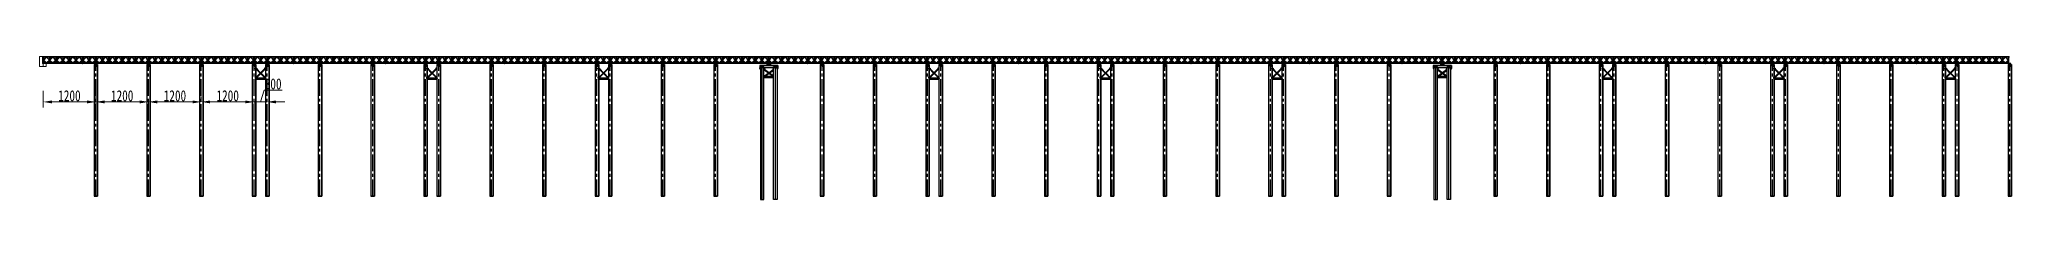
# Model space of a CAD drawing. Extents: x 0 to 558779, y 0 to 2762081.
# Drawn here: x 510676.8 to 511125.4, y 2757210.5 to 2757243.1 of the extents above; entities that cross this region are included whole.
import ezdxf

# ---------------------------------------------------------------- set-up
doc = ezdxf.new("R2010")
doc.units = 0
doc.header["$LTSCALE"] = 20
doc.header["$PDMODE"] = 34
doc.linetypes.add('CENTER', pattern=[2, 1.25, -0.25, 0.25, -0.25])
doc.linetypes.add('CENTER2', pattern=[28.575, 19.05, -3.175, 3.175, -3.175])
for name, color, linetype in [('7标注层', 4, 'Continuous'), ('工字钢', 3, 'Continuous'), ('斜撑', 7, 'Continuous'), ('粗实线', 1, 'Continuous'), ('钢筋', 1, 'Continuous'), ('钢管立柱', 2, 'Continuous')]:
    doc.layers.add(name, color=color, linetype=linetype)
for name, color, linetype, lineweight in [('center', 3, 'CENTER', 13), ('中心线', 6, 'CENTER', 15), ('标注', 3, 'Continuous', 15)]:
    doc.layers.add(name, color=color, linetype=linetype, lineweight=lineweight)
doc.styles.add('FS', font='仿宋_GB2312.ttf', dxfattribs={"width": 0.75})
doc.styles.get("Standard").update_dxf_attribs({"font": 'fsdb_e.shx', "width": 0.7, "bigfont": 'hzdx.shx'})
doc.dimstyles.new('100-1', dxfattribs={"dimtxt": 2.5, "dimasz": 2, "dimexe": 1.25, "dimexo": 1.25, "dimgap": 0.125, "dimtad": 1, "dimdec": 0, "dimlfac": 100, "dimdsep": 46, "dimtxsty": 'Standard', "dimcen": 0.001, "dimclrd": 256, "dimclre": 256, "dimclrt": 7, "dimadec": 4, "dimazin": 2, "dimtfac": 1, "dimtdec": 0, "dimtmove": 1, "dimatfit": 2, "dimfxlon": 1, "dimlwd": -1, "dimlwe": -1, "dimarcsym": 0})

msp = doc.modelspace()

# ---------------------------------------------------------------- blocks, each defined once
blk = doc.blocks.new('贝雷梁')
at = {"color": 7, "ltscale": 10}
for p, q in [((-7, 144), (-6, 145)), ((-7, 144), (-7, 135)), ((-7, 135), (-6, 135))]:
    blk.add_line(p, q, dxfattribs=at)
at = {"color": 7}
for p, q in [((-7, 144), (-7, 135)), ((-7, 4), (-6, 5)), ((-7, 4), (-6, 5)), ((-7, -4), (-7, 4)), ((-7, -4), (-7, 4)), ((-6, 145), (306, 145)), ((-6, 145), (306, 145)), ((-6, 135), (306, 135)), ((-6, 5), (306, 5)), ((6, 135), (6, 5)), ((7, 59), (7, 81)), ((7, 81), (18, 81)), ((7, 59), (18, 59)), ((9, 70), (79, 140)), ((9, 70), (79, 0)), ((12, 77), (70, 135)), ((12, 135), (12, 5)), ((12, 77), (16, 73)), ((12, 63), (16, 67)), ((12, 63), (70, 5)), ((16, 73), (79, 135)), ((16, 67), (79, 5)), ((18, 59), (18, 81)), ((79, 140), (150, 70)), ((79, 0), (150, 70)), ((143, 73), (80, 135)), ((143, 67), (80, 5)), ((147, 77), (89, 135)), ((147, 63), (89, 5)), ((141, 81), (159, 81)), ((141, 59), (141, 81)), ((141, 59), (159, 59)), ((143, 73), (147, 77)), ((143, 67), (147, 63)), ((147, 135), (147, 5)), ((220, 140), (150, 70)), ((220, 0), (150, 70)), ((153, 77), (211, 135)), ((153, 135), (153, 5)), ((157, 73), (153, 77)), ((157, 67), (153, 63)), ((153, 63), (211, 5)), ((157, 73), (220, 135)), ((157, 67), (220, 5)), ((159, 59), (159, 81)), ((291, 70), (220, 140)), ((291, 70), (220, 0)), ((284, 73), (221, 135)), ((284, 67), (221, 5)), ((288, 77), (230, 135)), ((288, 63), (230, 5)), ((282, 59), (282, 81)), ((293, 81), (282, 81)), ((282, 59), (293, 59)), ((288, 77), (284, 73)), ((288, 63), (284, 67)), ((288, 135), (288, 5)), ((293, 59), (293, 81)), ((294, 135), (294, 5)), ((307, 144), (306, 145)), ((307, 135), (306, 135)), ((307, 4), (306, 5)), ((307, 144), (307, 135)), ((307, -4), (307, 4)), ((-7, -4), (-6, -5)), ((-7, -4), (-6, -5)), ((-6, -5), (306, -5)), ((-6, -5), (306, -5)), ((307, -4), (306, -5))]:
    blk.add_line(p, q, dxfattribs=at)
at = {"color": 7, "ltscale": 10}
for centre in [(0, 140), (0, 140), (300, 140), (300, 140)]:
    blk.add_circle(centre, 2.5, dxfattribs=at)
at = {"color": 7}
for centre in [(0, 140), (0, 140), (0, 140), (0, 140), (0, 140), (0, 140), (0, 140), (0, 140), (0, 0), (300, 140), (300, 140), (300, 140), (300, 140), (300, 140), (300, 140), (300, 140), (300, 140), (300, 0), (300, 0), (300, 0), (300, 0), (300, 0), (300, 0)]:
    blk.add_circle(centre, 2.5, dxfattribs=at)
at = {"layer": 'center', "ltscale": 0.5}
for p, q in [((9, 145), (9, -5)), ((150, 145), (150, -5)), ((291, 145), (291, -5))]:
    blk.add_line(p, q, dxfattribs=at)
blk = doc.blocks.new('*U505')
at = {"xscale": -0.0100000000093132, "yscale": 0.0099999999947613, "zscale": 0.01}
blk.add_blockref('贝雷梁', (1.5, -0.7), dxfattribs=at)
blk = doc.blocks.new('*U504')
at = {"color": 0, "linetype": 'ByBlock', "lineweight": -2, "transparency": 16777216}
for p in [(0, 0), (3, 0), (6, 0), (9, 0), (12, 0), (15, 0), (18, 0), (21, 0), (24, 0), (27, 0), (30, 0), (33, 0), (36, 0), (39, 0), (42, 0), (45, 0), (48, 0), (51, 0), (54, 0), (57, 0), (60, 0), (63, 0), (66, 0), (69, 0), (72, 0), (75, 0), (78, 0), (81, 0), (84, 0), (87, 0), (90, 0), (93, 0), (96, 0), (99, 0), (102, 0), (105, 0), (108, 0), (111, 0), (114, 0), (117, 0), (120, 0), (123, 0), (126, 0), (129, 0), (132, 0), (135, 0), (138, 0), (141, 0), (144, 0), (147, 0), (150, 0), (153, 0), (156, 0), (159, 0), (162, 0), (165, 0), (168, 0), (171, 0), (174, 0), (177, 0), (180, 0), (183, 0), (186, 0), (189, 0), (192, 0), (195, 0), (198, 0), (201, 0), (204, 0), (207, 0), (210, 0), (213, 0), (216, 0), (219, 0), (222, 0), (225, 0), (228, 0), (231, 0), (234, 0), (237, 0), (240, 0), (243, 0), (246, 0)]:
    blk.add_blockref('*U505', p, dxfattribs=at)
blk = doc.blocks.new('制动墩2')
at = {"color": 7}
for p, q in [((516217.71, 2752590.83), (516213.56, 2752590.83)), ((516217.71, 2752590.81), (516213.56, 2752590.81)), ((516217.71, 2752590.35), (516213.56, 2752590.35)), ((516217.63, 2752590.33), (516213.56, 2752590.33)), ((516213.73, 2752590.58), (516214.53, 2752590.58)), ((516217.53, 2752590.58), (516216.73, 2752590.58)), ((516213.73, 2752560.31), (516214.53, 2752560.31)), ((516217.53, 2752560.31), (516216.73, 2752560.31))]:
    blk.add_line(p, q, dxfattribs=at)
at = {"color": 3, "linetype": 'CENTER2', "ltscale": 0.1}
for p, q in [((516214.13, 2752560.31), (516214.13, 2752590.58)), ((516217.13, 2752560.31), (516217.13, 2752590.58))]:
    blk.add_line(p, q, dxfattribs=at)
at = {"color": 4}
for p, q in [((516214.55, 2752589.81), (516214.65, 2752589.94)), ((516216.6, 2752588.32), (516214.55, 2752589.81)), ((516214.57, 2752588.44), (516216.62, 2752589.94)), ((516216.7, 2752588.44), (516214.65, 2752589.94)), ((516214.67, 2752588.32), (516216.72, 2752589.81)), ((516216.72, 2752589.81), (516216.62, 2752589.94)), ((516216.73, 2752588.32), (516214.53, 2752588.32)), ((516216.73, 2752588.05), (516214.53, 2752588.05))]:
    blk.add_line(p, q, dxfattribs=at)
at = {"color": 5}
for p, q in [((516215.38, 2752591.33), (516215.18, 2752591.33)), ((516215.18, 2752591.33), (516215.18, 2752591.31)), ((516215.18, 2752591.31), (516215.26, 2752591.31)), ((516215.26, 2752590.85), (516215.18, 2752590.85)), ((516215.18, 2752590.85), (516215.18, 2752590.83)), ((516215.18, 2752590.83), (516215.38, 2752590.83)), ((516215.28, 2752591.3), (516215.28, 2752590.86)), ((516215.29, 2752590.86), (516215.29, 2752591.3)), ((516215.3, 2752591.31), (516215.38, 2752591.31)), ((516215.38, 2752590.85), (516215.3, 2752590.85)), ((516215.58, 2752591.33), (516215.38, 2752591.33)), ((516215.38, 2752591.33), (516215.38, 2752591.31)), ((516215.38, 2752591.31), (516215.38, 2752591.33)), ((516215.38, 2752591.31), (516215.46, 2752591.31)), ((516215.46, 2752590.85), (516215.38, 2752590.85)), ((516215.38, 2752590.85), (516215.38, 2752590.83)), ((516215.38, 2752590.83), (516215.38, 2752590.85)), ((516215.38, 2752590.83), (516215.58, 2752590.83)), ((516215.48, 2752591.3), (516215.48, 2752590.86)), ((516215.49, 2752590.86), (516215.49, 2752591.3)), ((516215.5, 2752591.31), (516215.58, 2752591.31)), ((516215.58, 2752590.85), (516215.5, 2752590.85)), ((516215.58, 2752591.31), (516215.58, 2752591.33)), ((516215.58, 2752590.83), (516215.58, 2752590.85)), ((516215.88, 2752591.33), (516215.68, 2752591.33)), ((516215.68, 2752591.33), (516215.68, 2752591.31)), ((516215.68, 2752591.31), (516215.76, 2752591.31)), ((516215.76, 2752590.85), (516215.68, 2752590.85)), ((516215.68, 2752590.85), (516215.68, 2752590.83)), ((516215.68, 2752590.83), (516215.88, 2752590.83)), ((516215.78, 2752591.3), (516215.78, 2752590.86)), ((516215.79, 2752590.86), (516215.79, 2752591.3)), ((516215.8, 2752591.31), (516215.88, 2752591.31)), ((516215.88, 2752590.85), (516215.8, 2752590.85)), ((516216.08, 2752591.33), (516215.88, 2752591.33)), ((516215.88, 2752591.33), (516215.88, 2752591.31)), ((516215.88, 2752591.31), (516215.88, 2752591.33)), ((516215.88, 2752591.31), (516215.96, 2752591.31)), ((516215.96, 2752590.85), (516215.88, 2752590.85)), ((516215.88, 2752590.85), (516215.88, 2752590.83)), ((516215.88, 2752590.83), (516215.88, 2752590.85)), ((516215.88, 2752590.83), (516216.08, 2752590.83)), ((516215.98, 2752591.3), (516215.98, 2752590.86)), ((516215.99, 2752590.86), (516215.99, 2752591.3)), ((516216, 2752591.31), (516216.08, 2752591.31)), ((516216.08, 2752590.85), (516216, 2752590.85)), ((516216.08, 2752591.31), (516216.08, 2752591.33)), ((516216.08, 2752590.83), (516216.08, 2752590.85))]:
    blk.add_line(p, q, dxfattribs=at)
at = {"color": 4, "linetype": 'Continuous'}
for p, q in [((516214.67, 2752588.32), (516214.57, 2752588.44)), ((516216.6, 2752588.32), (516216.7, 2752588.44))]:
    blk.add_line(p, q, dxfattribs=at)
at = {"color": 7}
for points in [[(516213.73, 2752590.31), (516213.72, 2752590.33), (516213.55, 2752590.33), (516213.55, 2752590.28), (516213.69, 2752590.06), (516213.73, 2752590.06), (516213.73, 2752590.31)], [(516214.53, 2752590.31), (516214.55, 2752590.33), (516214.71, 2752590.33), (516214.71, 2752590.28), (516214.58, 2752590.06), (516214.53, 2752590.06), (516214.53, 2752590.31)], [(516216.73, 2752590.31), (516216.72, 2752590.33), (516216.55, 2752590.33), (516216.55, 2752590.28), (516216.69, 2752590.06), (516216.73, 2752590.06), (516216.73, 2752590.31)], [(516217.53, 2752590.31), (516217.55, 2752590.33), (516217.71, 2752590.33), (516217.71, 2752590.28), (516217.58, 2752590.06), (516217.53, 2752590.06), (516217.53, 2752590.31)]]:
    blk.add_lwpolyline(points, close=True, dxfattribs=at)
at = {"color": 7, "flags": 128}
for points in [[(516213.56, 2752590.83), (516213.56, 2752590.33)], [(516217.71, 2752590.83), (516217.71, 2752590.31)]]:
    blk.add_lwpolyline(points, dxfattribs=at)
at = {"color": 7}
for points in [[(516213.73, 2752590.58), (516213.73, 2752560.31)], [(516214.53, 2752560.31), (516214.53, 2752590.58)], [(516216.73, 2752560.31), (516216.73, 2752590.58)], [(516217.53, 2752590.58), (516217.53, 2752560.31)]]:
    blk.add_lwpolyline(points, dxfattribs=at)
at = {"color": 5, "extrusion": (0, 0, -1)}
for centre, major_axis, start_param, end_param in [((516215.26, 2752591.3), (-0.00919, 0.00919), 0.785398, 2.356194), ((516215.26, 2752590.86), (0.00919, 0.00919), 0.785398, 2.356194), ((516215.3, 2752591.3), (-0.00919, 0.00919), 5.497787, 7.068583), ((516215.3, 2752590.86), (0.00919, 0.00919), 2.356195, 3.926991), ((516215.46, 2752591.3), (-0.00919, 0.00919), 0.785398, 2.356194), ((516215.46, 2752590.86), (0.00919, 0.00919), 0.785398, 2.356194), ((516215.5, 2752591.3), (-0.00919, 0.00919), 5.497787, 7.068583), ((516215.5, 2752590.86), (0.00919, 0.00919), 2.356194, 3.926991), ((516215.76, 2752591.3), (-0.00919, 0.00919), 0.785398, 2.356194), ((516215.76, 2752590.86), (0.00919, 0.00919), 0.785398, 2.356195), ((516215.8, 2752591.3), (-0.00919, 0.00919), 5.497787, 7.068583), ((516215.8, 2752590.86), (0.00919, 0.00919), 2.356195, 3.926991), ((516215.96, 2752591.3), (-0.00919, 0.00919), 0.785398, 2.356194), ((516215.96, 2752590.86), (0.00919, 0.00919), 0.785398, 2.356194), ((516216, 2752591.3), (-0.00919, 0.00919), 5.497787, 7.068583), ((516216, 2752590.86), (0.00919, 0.00919), 2.356194, 3.926991)]:
    blk.add_ellipse(centre, major_axis=major_axis, ratio=1, start_param=start_param, end_param=end_param, dxfattribs=at)
at = {"layer": '标注', "color": 4}
for p, q in [((516214.75, 2752589.96), (516214.53, 2752589.96)), ((516214.75, 2752589.96), (516214.53, 2752589.96)), ((516216.51, 2752589.96), (516216.73, 2752589.96)), ((516216.51, 2752589.96), (516216.73, 2752589.96))]:
    blk.add_line(p, q, dxfattribs=at)
at = {"layer": '粗实线', "color": 4, "ltscale": 16}
for p, q in [((516214.75, 2752589.76), (516214.53, 2752589.76)), ((516214.75, 2752589.76), (516214.53, 2752589.76)), ((516214.75, 2752589.76), (516214.75, 2752589.96)), ((516214.75, 2752589.76), (516214.75, 2752589.96)), ((516216.51, 2752589.76), (516216.51, 2752589.96)), ((516216.51, 2752589.76), (516216.51, 2752589.96)), ((516216.51, 2752589.76), (516216.73, 2752589.76)), ((516216.51, 2752589.76), (516216.73, 2752589.76)), ((516214.75, 2752588.52), (516214.53, 2752588.52)), ((516214.75, 2752588.52), (516214.75, 2752588.32)), ((516216.51, 2752588.52), (516216.73, 2752588.52)), ((516216.51, 2752588.52), (516216.51, 2752588.32))]:
    blk.add_line(p, q, dxfattribs=at)
blk = doc.blocks.new('*U503')
at = {"xscale": -0.0100000000093132, "yscale": 0.0099999999947613, "zscale": 0.01}
blk.add_blockref('贝雷梁', (1.5, -0.7), dxfattribs=at)
blk = doc.blocks.new('*U502')
at = {"color": 0, "linetype": 'ByBlock', "lineweight": -2, "transparency": 16777216}
for p in [(0, 0), (3, 0), (6, 0), (9, 0), (12, 0), (15, 0), (18, 0), (21, 0), (24, 0), (27, 0), (30, 0), (33, 0), (36, 0), (39, 0), (42, 0), (45, 0), (48, 0), (51, 0), (54, 0), (57, 0), (60, 0), (63, 0), (66, 0), (69, 0), (72, 0), (75, 0), (78, 0), (81, 0), (84, 0), (87, 0), (90, 0), (93, 0), (96, 0), (99, 0), (102, 0), (105, 0), (108, 0), (111, 0), (114, 0), (117, 0), (120, 0), (123, 0), (126, 0), (129, 0), (132, 0), (135, 0), (138, 0), (141, 0), (144, 0), (147, 0), (150, 0), (153, 0), (156, 0), (159, 0), (162, 0), (165, 0), (168, 0), (171, 0), (174, 0), (177, 0), (180, 0), (183, 0), (186, 0), (189, 0), (192, 0), (195, 0)]:
    blk.add_blockref('*U503', p, dxfattribs=at)
blk = doc.blocks.new('800钢管1')
at = {"color": 5, "linetype": 'Continuous'}
for p, q in [((-91008.8, 147630.8), (-91006.8, 147630.8)), ((-91008.8, 147630.8), (-91008.8, 147630.7)), ((-91008.8, 147630.7), (-91008, 147630.7)), ((-91008, 147626), (-91008.8, 147626)), ((-91008.8, 147626), (-91008.8, 147625.8)), ((-91008.8, 147625.8), (-91006.8, 147625.8)), ((-91007.9, 147630.5), (-91007.9, 147626.1)), ((-91007.8, 147626.1), (-91007.8, 147630.5)), ((-91006.8, 147630.7), (-91007.6, 147630.7)), ((-91006.8, 147626), (-91007.6, 147626)), ((-91006.8, 147630.8), (-91004.8, 147630.8)), ((-91006.8, 147630.8), (-91006.8, 147630.7)), ((-91006.8, 147630.8), (-91006.8, 147630.7)), ((-91006.8, 147630.7), (-91006, 147630.7)), ((-91006, 147626), (-91006.8, 147626)), ((-91006.8, 147626), (-91006.8, 147625.8)), ((-91006.8, 147625.8), (-91006.8, 147626)), ((-91006.8, 147625.8), (-91004.8, 147625.8)), ((-91005.9, 147630.5), (-91005.9, 147626.1)), ((-91005.8, 147626.1), (-91005.8, 147630.5)), ((-91004.8, 147630.7), (-91005.6, 147630.7)), ((-91004.8, 147626), (-91005.6, 147626)), ((-91004.8, 147630.8), (-91004.8, 147630.7)), ((-91004.8, 147625.8), (-91004.8, 147626))]:
    blk.add_line(p, q, dxfattribs=at)
for centre, start, end in [((-91008, 147630.5), 360, 90), ((-91008, 147626.1), 270, 0), ((-91007.6, 147630.5), 90, 180), ((-91007.6, 147626.1), 180, 270), ((-91006, 147630.5), 360, 90), ((-91006, 147626.1), 270, 0), ((-91005.6, 147630.5), 90, 180), ((-91005.6, 147626.1), 180, 270)]:
    blk.add_arc(centre, 0.13, start, end, dxfattribs=at)
at = {"layer": '工字钢', "color": 7}
for points in [[(-91006.8, 147625.8), (-91008.8, 147625.8), (-91008.8, 147626), (-91008, 147626, 0.414214), (-91007.9, 147626.1), (-91007.9, 147630.5, 0.414214), (-91008, 147630.7), (-91008.8, 147630.7), (-91008.8, 147630.8), (-91006.8, 147630.8), (-91006.8, 147630.7), (-91007.6, 147630.7, 0.414214), (-91007.8, 147630.5), (-91007.8, 147626.1, 0.414214), (-91007.6, 147626), (-91006.8, 147626)], [(-91006.8, 147625.8), (-91008.8, 147625.8), (-91008.8, 147626), (-91008, 147626, 0.414214), (-91007.9, 147626.1), (-91007.9, 147630.5, 0.414214), (-91008, 147630.7), (-91008.8, 147630.7), (-91008.8, 147630.8), (-91006.8, 147630.8), (-91006.8, 147630.7), (-91007.6, 147630.7, 0.414214), (-91007.8, 147630.5), (-91007.8, 147626.1, 0.414214), (-91007.6, 147626), (-91006.8, 147626)], [(-91004.8, 147625.8), (-91006.8, 147625.8), (-91006.8, 147626), (-91006, 147626, 0.414214), (-91005.9, 147626.1), (-91005.9, 147630.5, 0.414214), (-91006, 147630.7), (-91006.8, 147630.7), (-91006.8, 147630.8), (-91004.8, 147630.8), (-91004.8, 147630.7), (-91005.6, 147630.7, 0.414214), (-91005.8, 147630.5), (-91005.8, 147626.1, 0.414214), (-91005.6, 147626), (-91004.8, 147626)]]:
    blk.add_lwpolyline(points, format="xyb", close=True, dxfattribs=at)
at = {"layer": '钢管立柱', "color": 7, "lineweight": -3}
for p, q in [((-91010.8, 147628.3), (-91009, 147628.3)), ((-91009, 147628.3), (-91009, 147625.8)), ((-91004.7, 147625.8), (-91009, 147625.8)), ((-91002.8, 147628.3), (-91004.7, 147628.3)), ((-91004.7, 147628.3), (-91004.7, 147625.8)), ((-91002.8, 147328.3), (-91010.8, 147328.3))]:
    blk.add_line(p, q, dxfattribs=at)
at = {"layer": '钢管立柱', "color": 7, "linetype": 'Continuous'}
for p, q in [((-91009, 147628.3), (-91010.8, 147628.3)), ((-91010.8, 147628.3), (-91010.8, 147328.3)), ((-91009.2, 147628.2), (-91007.9, 147628.2)), ((-91009.2, 147626.7), (-91009.2, 147628.2)), ((-91007.9, 147626.7), (-91009.2, 147626.7)), ((-91009, 147625.8), (-91009, 147628.3)), ((-91004.7, 147625.8), (-91009, 147625.8)), ((-91007.9, 147628.2), (-91007.9, 147626.7)), ((-91007.8, 147626.7), (-91007.8, 147628.2)), ((-91005.8, 147628.2), (-91004.4, 147628.2)), ((-91005.8, 147626.7), (-91005.8, 147628.2)), ((-91004.4, 147626.7), (-91005.8, 147626.7)), ((-91002.8, 147628.3), (-91004.7, 147628.3)), ((-91004.7, 147628.3), (-91004.7, 147625.8)), ((-91004.4, 147628.2), (-91004.4, 147626.7)), ((-91002.8, 147328.3), (-91002.8, 147628.3)), ((-91010.8, 147328.3), (-91002.8, 147328.3))]:
    blk.add_line(p, q, dxfattribs=at)
at = {"layer": '钢管立柱', "color": 7, "linetype": 'ByBlock', "ltscale": 0.05}
for p, q in [((-91007.5, 147625.8), (-91007.5, 147623)), ((-91006.2, 147625.8), (-91006.2, 147623))]:
    blk.add_line(p, q, dxfattribs=at)
at = {"layer": '钢管立柱', "color": 7, "linetype": 'ByBlock', "ltscale": 10}
for p, q in [((-91007.5, 147625.8), (-91007.5, 147623)), ((-91007.4, 147625.8), (-91007.4, 147623)), ((-91006.2, 147625.8), (-91006.2, 147623)), ((-91006.1, 147625.8), (-91006.1, 147623))]:
    blk.add_line(p, q, dxfattribs=at)
at = {"layer": '钢管立柱', "color": 7}
for p, q in [((-91007.4, 147623), (-91007.5, 147623)), ((-91006.2, 147623), (-91006.1, 147623))]:
    blk.add_line(p, q, dxfattribs=at)
at = {"layer": '钢管立柱', "color": 3, "linetype": 'CENTER2', "ltscale": 0.1}
blk.add_line((-91006.8, 147328.3), (-91006.8, 147625.8), dxfattribs=at)
at = {"layer": '钢管立柱', "color": 7, "lineweight": -3}
for points in [[(-91010.8, 147628.3), (-91010.8, 147328.3)], [(-91002.8, 147628.3), (-91002.8, 147328.3)]]:
    blk.add_lwpolyline(points, dxfattribs=at)
for points in [[(-91009.2, 147628.2), (-91007.9, 147628.2), (-91007.9, 147626.7), (-91009.2, 147626.7)], [(-91004.4, 147628.2), (-91005.8, 147628.2), (-91005.8, 147626.7), (-91004.4, 147626.7)]]:
    blk.add_lwpolyline(points, close=True, dxfattribs=at)
blk = doc.blocks.new('720')
blk.add_blockref('800钢管1', (2169.8, -2792.2))
blk = doc.blocks.new('*D506')
at = {"layer": 'DEFPOINTS', "color": 0, "transparency": 16777216}
for p in [(510677.58, 2757241.53), (510689.58, 2757240.92), (510689.58, 2757232.71)]:
    blk.add_point(p, dxfattribs=at)
at = {"layer": '标注', "transparency": 16777216}
for p, q in [((510677.58, 2757235.21), (510677.58, 2757231.46)), ((510679.58, 2757232.71), (510687.58, 2757232.71))]:
    blk.add_line(p, q, dxfattribs=at)
at = {"layer": '标注', "linetype": 'ByBlock', "transparency": 16777216}
blk.add_line((510689.58, 2757235.21), (510689.58, 2757231.46), dxfattribs=at)
at = {"layer": '标注', "transparency": 16777216}
for points in [[(510679.58, 2757233.04), (510679.58, 2757232.38), (510677.58, 2757232.71)], [(510687.58, 2757232.38), (510687.58, 2757233.04), (510689.58, 2757232.71)]]:
    blk.add_solid(points, dxfattribs=at)
at = {"layer": '标注', "color": 7, "transparency": 16777216, "insert": (510683.58, 2757234.1), "char_height": 2.5, "attachment_point": 5, "style": 'FS'}
blk.add_mtext('1200', dxfattribs=at)
blk = doc.blocks.new('*D507')
at = {"layer": 'DEFPOINTS', "color": 0, "transparency": 16777216}
for p in [(510689.58, 2757240.92), (510701.58, 2757232.73), (510701.58, 2757232.71)]:
    blk.add_point(p, dxfattribs=at)
at = {"layer": '标注', "transparency": 16777216}
for p, q in [((510689.58, 2757235.21), (510689.58, 2757231.46)), ((510691.58, 2757232.71), (510699.58, 2757232.71))]:
    blk.add_line(p, q, dxfattribs=at)
at = {"layer": '标注', "linetype": 'ByBlock', "transparency": 16777216}
blk.add_line((510701.58, 2757232.71), (510701.58, 2757231.46), dxfattribs=at)
at = {"layer": '标注', "transparency": 16777216}
for points in [[(510691.58, 2757233.04), (510691.58, 2757232.38), (510689.58, 2757232.71)], [(510699.58, 2757232.38), (510699.58, 2757233.04), (510701.58, 2757232.71)]]:
    blk.add_solid(points, dxfattribs=at)
at = {"layer": '标注', "color": 7, "transparency": 16777216, "insert": (510695.58, 2757234.1), "char_height": 2.5, "attachment_point": 5, "style": 'FS'}
blk.add_mtext('1200', dxfattribs=at)
blk = doc.blocks.new('*D508')
at = {"layer": 'DEFPOINTS', "color": 0, "transparency": 16777216}
for p in [(510701.58, 2757232.73), (510713.58, 2757232.71), (510713.58, 2757232.52)]:
    blk.add_point(p, dxfattribs=at)
at = {"layer": '标注', "transparency": 16777216}
for p, q in [((510701.58, 2757232.71), (510701.58, 2757231.46)), ((510703.58, 2757232.71), (510711.58, 2757232.71))]:
    blk.add_line(p, q, dxfattribs=at)
at = {"layer": '标注', "linetype": 'ByBlock', "transparency": 16777216}
blk.add_line((510713.58, 2757232.71), (510713.58, 2757233.96), dxfattribs=at)
at = {"layer": '标注', "transparency": 16777216}
for points in [[(510703.58, 2757233.04), (510703.58, 2757232.38), (510701.58, 2757232.71)], [(510711.58, 2757232.38), (510711.58, 2757233.04), (510713.58, 2757232.71)]]:
    blk.add_solid(points, dxfattribs=at)
at = {"layer": '标注', "color": 7, "transparency": 16777216, "insert": (510707.58, 2757234.1), "char_height": 2.5, "attachment_point": 5, "style": 'FS'}
blk.add_mtext('1200', dxfattribs=at)
blk = doc.blocks.new('*D509')
at = {"layer": 'DEFPOINTS', "color": 0, "transparency": 16777216}
for p in [(510713.58, 2757232.52), (510725.58, 2757232.8), (510725.58, 2757232.71)]:
    blk.add_point(p, dxfattribs=at)
at = {"layer": '标注', "transparency": 16777216}
for p, q in [((510713.58, 2757232.71), (510713.58, 2757233.96)), ((510715.58, 2757232.71), (510723.58, 2757232.71))]:
    blk.add_line(p, q, dxfattribs=at)
at = {"layer": '标注', "linetype": 'ByBlock', "transparency": 16777216}
blk.add_line((510725.58, 2757232.71), (510725.58, 2757231.46), dxfattribs=at)
at = {"layer": '标注', "transparency": 16777216}
for points in [[(510715.58, 2757233.04), (510715.58, 2757232.38), (510713.58, 2757232.71)], [(510723.58, 2757232.38), (510723.58, 2757233.04), (510725.58, 2757232.71)]]:
    blk.add_solid(points, dxfattribs=at)
at = {"layer": '标注', "color": 7, "transparency": 16777216, "insert": (510719.58, 2757234.1), "char_height": 2.5, "attachment_point": 5, "style": 'FS'}
blk.add_mtext('1200', dxfattribs=at)
blk = doc.blocks.new('*D510')
at = {"layer": 'DEFPOINTS', "color": 0, "transparency": 16777216}
for p in [(510725.58, 2757232.71), (510728.58, 2757232.71), (510728.58, 2757232.71)]:
    blk.add_point(p, dxfattribs=at)
at = {"layer": '标注', "transparency": 16777216}
for p, q in [((510723.58, 2757232.71), (510721.58, 2757232.71)), ((510725.58, 2757233.96), (510725.58, 2757233.96)), ((510725.58, 2757232.71), (510728.58, 2757232.71)), ((510727.89, 2757235.41), (510727.08, 2757232.71)), ((510731.95, 2757235.41), (510727.89, 2757235.41)), ((510730.58, 2757232.71), (510732.58, 2757232.71))]:
    blk.add_line(p, q, dxfattribs=at)
at = {"layer": '标注', "linetype": 'ByBlock', "transparency": 16777216}
blk.add_line((510728.58, 2757233.96), (510728.58, 2757233.96), dxfattribs=at)
at = {"layer": '标注', "transparency": 16777216}
for points in [[(510723.58, 2757232.38), (510723.58, 2757233.04), (510725.58, 2757232.71)], [(510730.58, 2757233.04), (510730.58, 2757232.38), (510728.58, 2757232.71)]]:
    blk.add_solid(points, dxfattribs=at)
at = {"layer": '标注', "color": 7, "transparency": 16777216, "insert": (510729.92, 2757236.8), "char_height": 2.5, "attachment_point": 5, "style": 'FS'}
blk.add_mtext('300', dxfattribs=at)
blk = doc.blocks.new('制动墩')
at = {"color": 4, "ltscale": 16}
for p, q in [((516029.37, 2752546.5), (516031.74, 2752546.5)), ((516029.37, 2752546.22), (516031.74, 2752546.22))]:
    blk.add_line(p, q, dxfattribs=at)
for centre, start, end in [((516029.53, 2752546.36), 138.7092, 221.2908), ((516031.59, 2752546.36), 318.7092, 41.2908)]:
    blk.add_arc(centre, 0.207, start, end, dxfattribs=at)
at = {"layer": '斜撑'}
for p, q in [((516029.47, 2752546.62), (516031.51, 2752548.67)), ((516029.59, 2752546.51), (516029.47, 2752546.62)), ((516029.48, 2752546.62), (516031.52, 2752548.67)), ((516029.49, 2752548.56), (516029.61, 2752548.67)), ((516030.45, 2752547.6), (516029.49, 2752548.56)), ((516030.45, 2752547.61), (516029.5, 2752548.57)), ((516029.58, 2752546.52), (516031.62, 2752548.57)), ((516029.59, 2752546.51), (516031.63, 2752548.56)), ((516030.55, 2752547.71), (516029.6, 2752548.67)), ((516030.56, 2752547.71), (516029.61, 2752548.67)), ((516031.53, 2752546.51), (516030.56, 2752547.49)), ((516031.54, 2752546.52), (516030.57, 2752547.49)), ((516031.64, 2752546.62), (516030.67, 2752547.6)), ((516031.64, 2752546.62), (516030.67, 2752547.59)), ((516031.63, 2752548.56), (516031.51, 2752548.67)), ((516031.53, 2752546.51), (516031.64, 2752546.62))]:
    blk.add_line(p, q, dxfattribs=at)
for points in [[(516029.37, 2752548.75), (516029.67, 2752548.75), (516029.67, 2752548.5), (516029.37, 2752548.5)], [(516029.37, 2752546.75), (516029.67, 2752546.75), (516029.67, 2752546.5), (516029.37, 2752546.5)], [(516031.74, 2752548.75), (516031.44, 2752548.75), (516031.44, 2752548.5), (516031.74, 2752548.5)], [(516031.74, 2752546.75), (516031.44, 2752546.75), (516031.44, 2752546.5), (516031.74, 2752546.5)]]:
    blk.add_lwpolyline(points, close=True, dxfattribs=at)
at = {"xscale": 0.09999999997671699, "yscale": 0.09999999997671699, "zscale": 0.09999999997671699}
for p in [(524912.76, 2738065.95), (524915.76, 2738065.95)]:
    blk.add_blockref('720', p, dxfattribs=at)
blk = doc.blocks.new('*U511')
blk.add_blockref('制动墩', (-516018.56, -2752534.69))
at = {"layer": '7标注层', "color": 7, "xscale": 0.09999999997671699, "yscale": 0.09999999997671699, "zscale": 0.09999999997671699}
blk.add_blockref('720', (8870.2, -14468.74), dxfattribs=at)
at = {"layer": '标注', "color": 1, "linetype": 'Continuous', "xscale": 0.09999999997671699, "yscale": 0.09999999997671699, "zscale": 0.09999999997671699}
blk.add_blockref('720', (8882.2, -14468.74), dxfattribs=at)
blk = doc.blocks.new('*U512')
at = {"color": 0, "linetype": 'ByBlock', "lineweight": -2, "transparency": 16777216}
for p in [(0, 0), (39, 0), (78, 0)]:
    blk.add_blockref('*U511', p, dxfattribs=at)
blk = doc.blocks.new('*U514')
blk.add_blockref('制动墩', (-516018.56, -2752534.69))
at = {"layer": '7标注层', "color": 7, "xscale": 0.09999999997671699, "yscale": 0.09999999997671699, "zscale": 0.09999999997671699}
blk.add_blockref('720', (8870.2, -14468.74), dxfattribs=at)
at = {"layer": '标注', "color": 1, "linetype": 'Continuous', "xscale": 0.09999999997671699, "yscale": 0.09999999997671699, "zscale": 0.09999999997671699}
blk.add_blockref('720', (8882.2, -14468.74), dxfattribs=at)
blk = doc.blocks.new('*U513')
at = {"color": 0, "linetype": 'ByBlock', "lineweight": -2, "transparency": 16777216}
for p in [(0, 0), (39, 0), (78, 0)]:
    blk.add_blockref('*U514', p, dxfattribs=at)
blk = doc.blocks.new('*U516')
blk.add_blockref('制动墩', (-516018.56, -2752534.69))
at = {"layer": '7标注层', "color": 7, "xscale": 0.09999999997671699, "yscale": 0.09999999997671699, "zscale": 0.09999999997671699}
blk.add_blockref('720', (8870.2, -14468.74), dxfattribs=at)
at = {"layer": '标注', "color": 1, "linetype": 'Continuous', "xscale": 0.09999999997671699, "yscale": 0.09999999997671699, "zscale": 0.09999999997671699}
blk.add_blockref('720', (8882.2, -14468.74), dxfattribs=at)
blk = doc.blocks.new('*U515')
at = {"color": 0, "linetype": 'ByBlock', "lineweight": -2, "transparency": 16777216}
for p in [(0, 0), (39, 0), (78, 0)]:
    blk.add_blockref('*U516', p, dxfattribs=at)

# ---------------------------------------------------------------- dimensions: what is measured, and where the dimension line sits
at = {"layer": '标注', "color": 1, "linetype": 'Continuous'}
for base, p1, p2, picture, middle in [((510689.579, 2757232.711), (510677.579, 2757241.527), (510689.579, 2757240.922), '*D506', (510683.579, 2757234.1)), ((510701.579, 2757232.711), (510689.579, 2757240.922), (510701.579, 2757232.732), '*D507', (510695.579, 2757234.1)), ((510728.579, 2757232.711), (510725.579, 2757232.711), (510728.579, 2757232.711), '*D510', (510728.014, 2757236.802)), ((510713.579, 2757232.711), (510701.579, 2757232.732), (510713.579, 2757232.522), '*D508', (510707.579, 2757234.1)), ((510725.579, 2757232.711), (510713.579, 2757232.522), (510725.579, 2757232.803), '*D509', (510719.579, 2757234.1))]:
    dim = msp.add_linear_dim(base=base, p1=p1, p2=p2, dimstyle='100-1', override={"dimtxsty": 'FS'}, dxfattribs=at)
    dim.commit()
    dim.dimension.update_dxf_attribs({"geometry": picture, "text_midpoint": middle})

# ---------------------------------------------------------------- linework, layer by layer
at = {"layer": '中心线', "color": 2, "ltscale": 4}
msp.add_line((510677.579, 2757240.915), (510677.579, 2757241.977), dxfattribs=at)
at = {"layer": '标注', "linetype": 'Continuous', "lineweight": 0}
for points in [[(510677.579, 2757243.077), (510679.079, 2757243.077), (510679.079, 2757242.977), (510677.579, 2757242.977)], [(510679.089, 2757243.077), (510680.589, 2757243.077), (510680.589, 2757242.977), (510679.089, 2757242.977)], [(510680.599, 2757243.077), (510682.099, 2757243.077), (510682.099, 2757242.977), (510680.599, 2757242.977)], [(510682.109, 2757243.077), (510683.609, 2757243.077), (510683.609, 2757242.977), (510682.109, 2757242.977)], [(510683.619, 2757243.077), (510685.119, 2757243.077), (510685.119, 2757242.977), (510683.619, 2757242.977)], [(510685.129, 2757243.077), (510686.629, 2757243.077), (510686.629, 2757242.977), (510685.129, 2757242.977)], [(510686.639, 2757243.077), (510688.139, 2757243.077), (510688.139, 2757242.977), (510686.639, 2757242.977)], [(510688.149, 2757243.077), (510689.649, 2757243.077), (510689.649, 2757242.977), (510688.149, 2757242.977)], [(510689.659, 2757243.077), (510691.159, 2757243.077), (510691.159, 2757242.977), (510689.659, 2757242.977)], [(510691.169, 2757243.077), (510692.669, 2757243.077), (510692.669, 2757242.977), (510691.169, 2757242.977)], [(510692.679, 2757243.077), (510694.179, 2757243.077), (510694.179, 2757242.977), (510692.679, 2757242.977)], [(510694.189, 2757243.077), (510695.689, 2757243.077), (510695.689, 2757242.977), (510694.189, 2757242.977)], [(510695.699, 2757243.077), (510697.199, 2757243.077), (510697.199, 2757242.977), (510695.699, 2757242.977)], [(510697.209, 2757243.077), (510698.709, 2757243.077), (510698.709, 2757242.977), (510697.209, 2757242.977)], [(510698.719, 2757243.077), (510700.219, 2757243.077), (510700.219, 2757242.977), (510698.719, 2757242.977)], [(510700.229, 2757243.077), (510701.729, 2757243.077), (510701.729, 2757242.977), (510700.229, 2757242.977)], [(510701.739, 2757243.077), (510703.239, 2757243.077), (510703.239, 2757242.977), (510701.739, 2757242.977)], [(510703.249, 2757243.077), (510704.749, 2757243.077), (510704.749, 2757242.977), (510703.249, 2757242.977)], [(510704.759, 2757243.077), (510706.259, 2757243.077), (510706.259, 2757242.977), (510704.759, 2757242.977)], [(510706.269, 2757243.077), (510707.769, 2757243.077), (510707.769, 2757242.977), (510706.269, 2757242.977)], [(510707.779, 2757243.077), (510709.279, 2757243.077), (510709.279, 2757242.977), (510707.779, 2757242.977)], [(510709.289, 2757243.077), (510710.789, 2757243.077), (510710.789, 2757242.977), (510709.289, 2757242.977)], [(510710.799, 2757243.077), (510712.299, 2757243.077), (510712.299, 2757242.977), (510710.799, 2757242.977)], [(510712.309, 2757243.077), (510713.809, 2757243.077), (510713.809, 2757242.977), (510712.309, 2757242.977)], [(510713.819, 2757243.077), (510715.319, 2757243.077), (510715.319, 2757242.977), (510713.819, 2757242.977)], [(510715.329, 2757243.077), (510716.829, 2757243.077), (510716.829, 2757242.977), (510715.329, 2757242.977)], [(510716.839, 2757243.077), (510718.339, 2757243.077), (510718.339, 2757242.977), (510716.839, 2757242.977)], [(510718.349, 2757243.077), (510719.849, 2757243.077), (510719.849, 2757242.977), (510718.349, 2757242.977)], [(510719.859, 2757243.077), (510721.359, 2757243.077), (510721.359, 2757242.977), (510719.859, 2757242.977)], [(510721.369, 2757243.077), (510722.869, 2757243.077), (510722.869, 2757242.977), (510721.369, 2757242.977)], [(510722.879, 2757243.077), (510724.379, 2757243.077), (510724.379, 2757242.977), (510722.879, 2757242.977)], [(510724.389, 2757243.077), (510725.889, 2757243.077), (510725.889, 2757242.977), (510724.389, 2757242.977)], [(510725.899, 2757243.077), (510727.399, 2757243.077), (510727.399, 2757242.977), (510725.899, 2757242.977)], [(510727.409, 2757243.077), (510728.909, 2757243.077), (510728.909, 2757242.977), (510727.409, 2757242.977)], [(510728.919, 2757243.077), (510730.419, 2757243.077), (510730.419, 2757242.977), (510728.919, 2757242.977)], [(510730.429, 2757243.077), (510731.929, 2757243.077), (510731.929, 2757242.977), (510730.429, 2757242.977)], [(510731.939, 2757243.077), (510733.439, 2757243.077), (510733.439, 2757242.977), (510731.939, 2757242.977)], [(510733.449, 2757243.077), (510734.949, 2757243.077), (510734.949, 2757242.977), (510733.449, 2757242.977)], [(510734.959, 2757243.077), (510736.459, 2757243.077), (510736.459, 2757242.977), (510734.959, 2757242.977)], [(510736.469, 2757243.077), (510737.969, 2757243.077), (510737.969, 2757242.977), (510736.469, 2757242.977)], [(510737.979, 2757243.077), (510739.479, 2757243.077), (510739.479, 2757242.977), (510737.979, 2757242.977)], [(510739.489, 2757243.077), (510740.989, 2757243.077), (510740.989, 2757242.977), (510739.489, 2757242.977)], [(510740.999, 2757243.077), (510742.499, 2757243.077), (510742.499, 2757242.977), (510740.999, 2757242.977)], [(510742.509, 2757243.077), (510744.009, 2757243.077), (510744.009, 2757242.977), (510742.509, 2757242.977)], [(510744.019, 2757243.077), (510745.519, 2757243.077), (510745.519, 2757242.977), (510744.019, 2757242.977)], [(510745.529, 2757243.077), (510747.029, 2757243.077), (510747.029, 2757242.977), (510745.529, 2757242.977)], [(510747.039, 2757243.077), (510748.539, 2757243.077), (510748.539, 2757242.977), (510747.039, 2757242.977)], [(510748.549, 2757243.077), (510750.049, 2757243.077), (510750.049, 2757242.977), (510748.549, 2757242.977)], [(510750.059, 2757243.077), (510751.559, 2757243.077), (510751.559, 2757242.977), (510750.059, 2757242.977)], [(510751.569, 2757243.077), (510753.069, 2757243.077), (510753.069, 2757242.977), (510751.569, 2757242.977)], [(510753.079, 2757243.077), (510754.579, 2757243.077), (510754.579, 2757242.977), (510753.079, 2757242.977)], [(510754.589, 2757243.077), (510756.089, 2757243.077), (510756.089, 2757242.977), (510754.589, 2757242.977)], [(510756.099, 2757243.077), (510757.599, 2757243.077), (510757.599, 2757242.977), (510756.099, 2757242.977)], [(510757.609, 2757243.077), (510759.109, 2757243.077), (510759.109, 2757242.977), (510757.609, 2757242.977)], [(510759.119, 2757243.077), (510760.619, 2757243.077), (510760.619, 2757242.977), (510759.119, 2757242.977)], [(510760.629, 2757243.077), (510762.129, 2757243.077), (510762.129, 2757242.977), (510760.629, 2757242.977)], [(510762.139, 2757243.077), (510763.639, 2757243.077), (510763.639, 2757242.977), (510762.139, 2757242.977)], [(510763.649, 2757243.077), (510765.149, 2757243.077), (510765.149, 2757242.977), (510763.649, 2757242.977)], [(510765.159, 2757243.077), (510766.659, 2757243.077), (510766.659, 2757242.977), (510765.159, 2757242.977)], [(510766.669, 2757243.077), (510768.169, 2757243.077), (510768.169, 2757242.977), (510766.669, 2757242.977)]]:
    msp.add_lwpolyline(points, close=True, dxfattribs=at)
at = {"layer": '钢筋', "color": 5, "lineweight": 18}
for p, q in [((510677.459, 2757243.077), (510676.759, 2757243.077)), ((510676.759, 2757243.077), (510676.759, 2757240.767)), ((510677.459, 2757243.077), (510677.459, 2757241.467)), ((510678.259, 2757240.767), (510676.759, 2757240.767)), ((510677.459, 2757241.467), (510678.259, 2757241.467)), ((510677.479, 2757241.457), (510677.479, 2757241.477)), ((510677.579, 2757241.477), (510677.479, 2757241.477)), ((510677.579, 2757241.457), (510677.479, 2757241.457)), ((510677.579, 2757241.477), (510677.679, 2757241.477)), ((510677.579, 2757241.457), (510677.679, 2757241.457)), ((510677.679, 2757241.457), (510677.679, 2757241.477)), ((510678.259, 2757241.467), (510678.259, 2757240.767))]:
    msp.add_line(p, q, dxfattribs=at)

# ---------------------------------------------------------------- block references
for name, p in [('*U504', (510679.079, 2757242.227)), ('*U502', (510928.279, 2757242.227)), ('*U512', (510715.079, 2757226.352)), ('制动墩2', (-5372.955, 4650.148)), ('*U513', (510868.279, 2757226.352)), ('制动墩2', (-5219.755, 4650.148)), ('*U515', (511021.479, 2757226.352))]:
    msp.add_blockref(name, p)
at = {"color": 7, "xscale": 0.09999999997671699, "yscale": 0.09999999997671699, "zscale": 0.09999999997671699}
for p in [(519573.277, 2742757.609), (519702.277, 2742757.609), (519714.277, 2742757.609), (519855.477, 2742757.609), (519867.477, 2742757.609)]:
    msp.add_blockref('720', p, dxfattribs=at)
at = {"layer": '标注', "color": 1, "linetype": 'Continuous', "xscale": 0.09999999997671699, "yscale": 0.09999999997671699, "zscale": 0.09999999997671699}
msp.add_blockref('720', (520008.677, 2742757.609), dxfattribs=at)

msp.set_redraw_order([(e.dxf.handle, doc.entitydb.next_handle()) for e in msp.query("TEXT MTEXT ATTDEF DIMENSION ARC_DIMENSION")])  # texts and dimensions are drawn at this point

doc.saveas('drawing.dxf')
